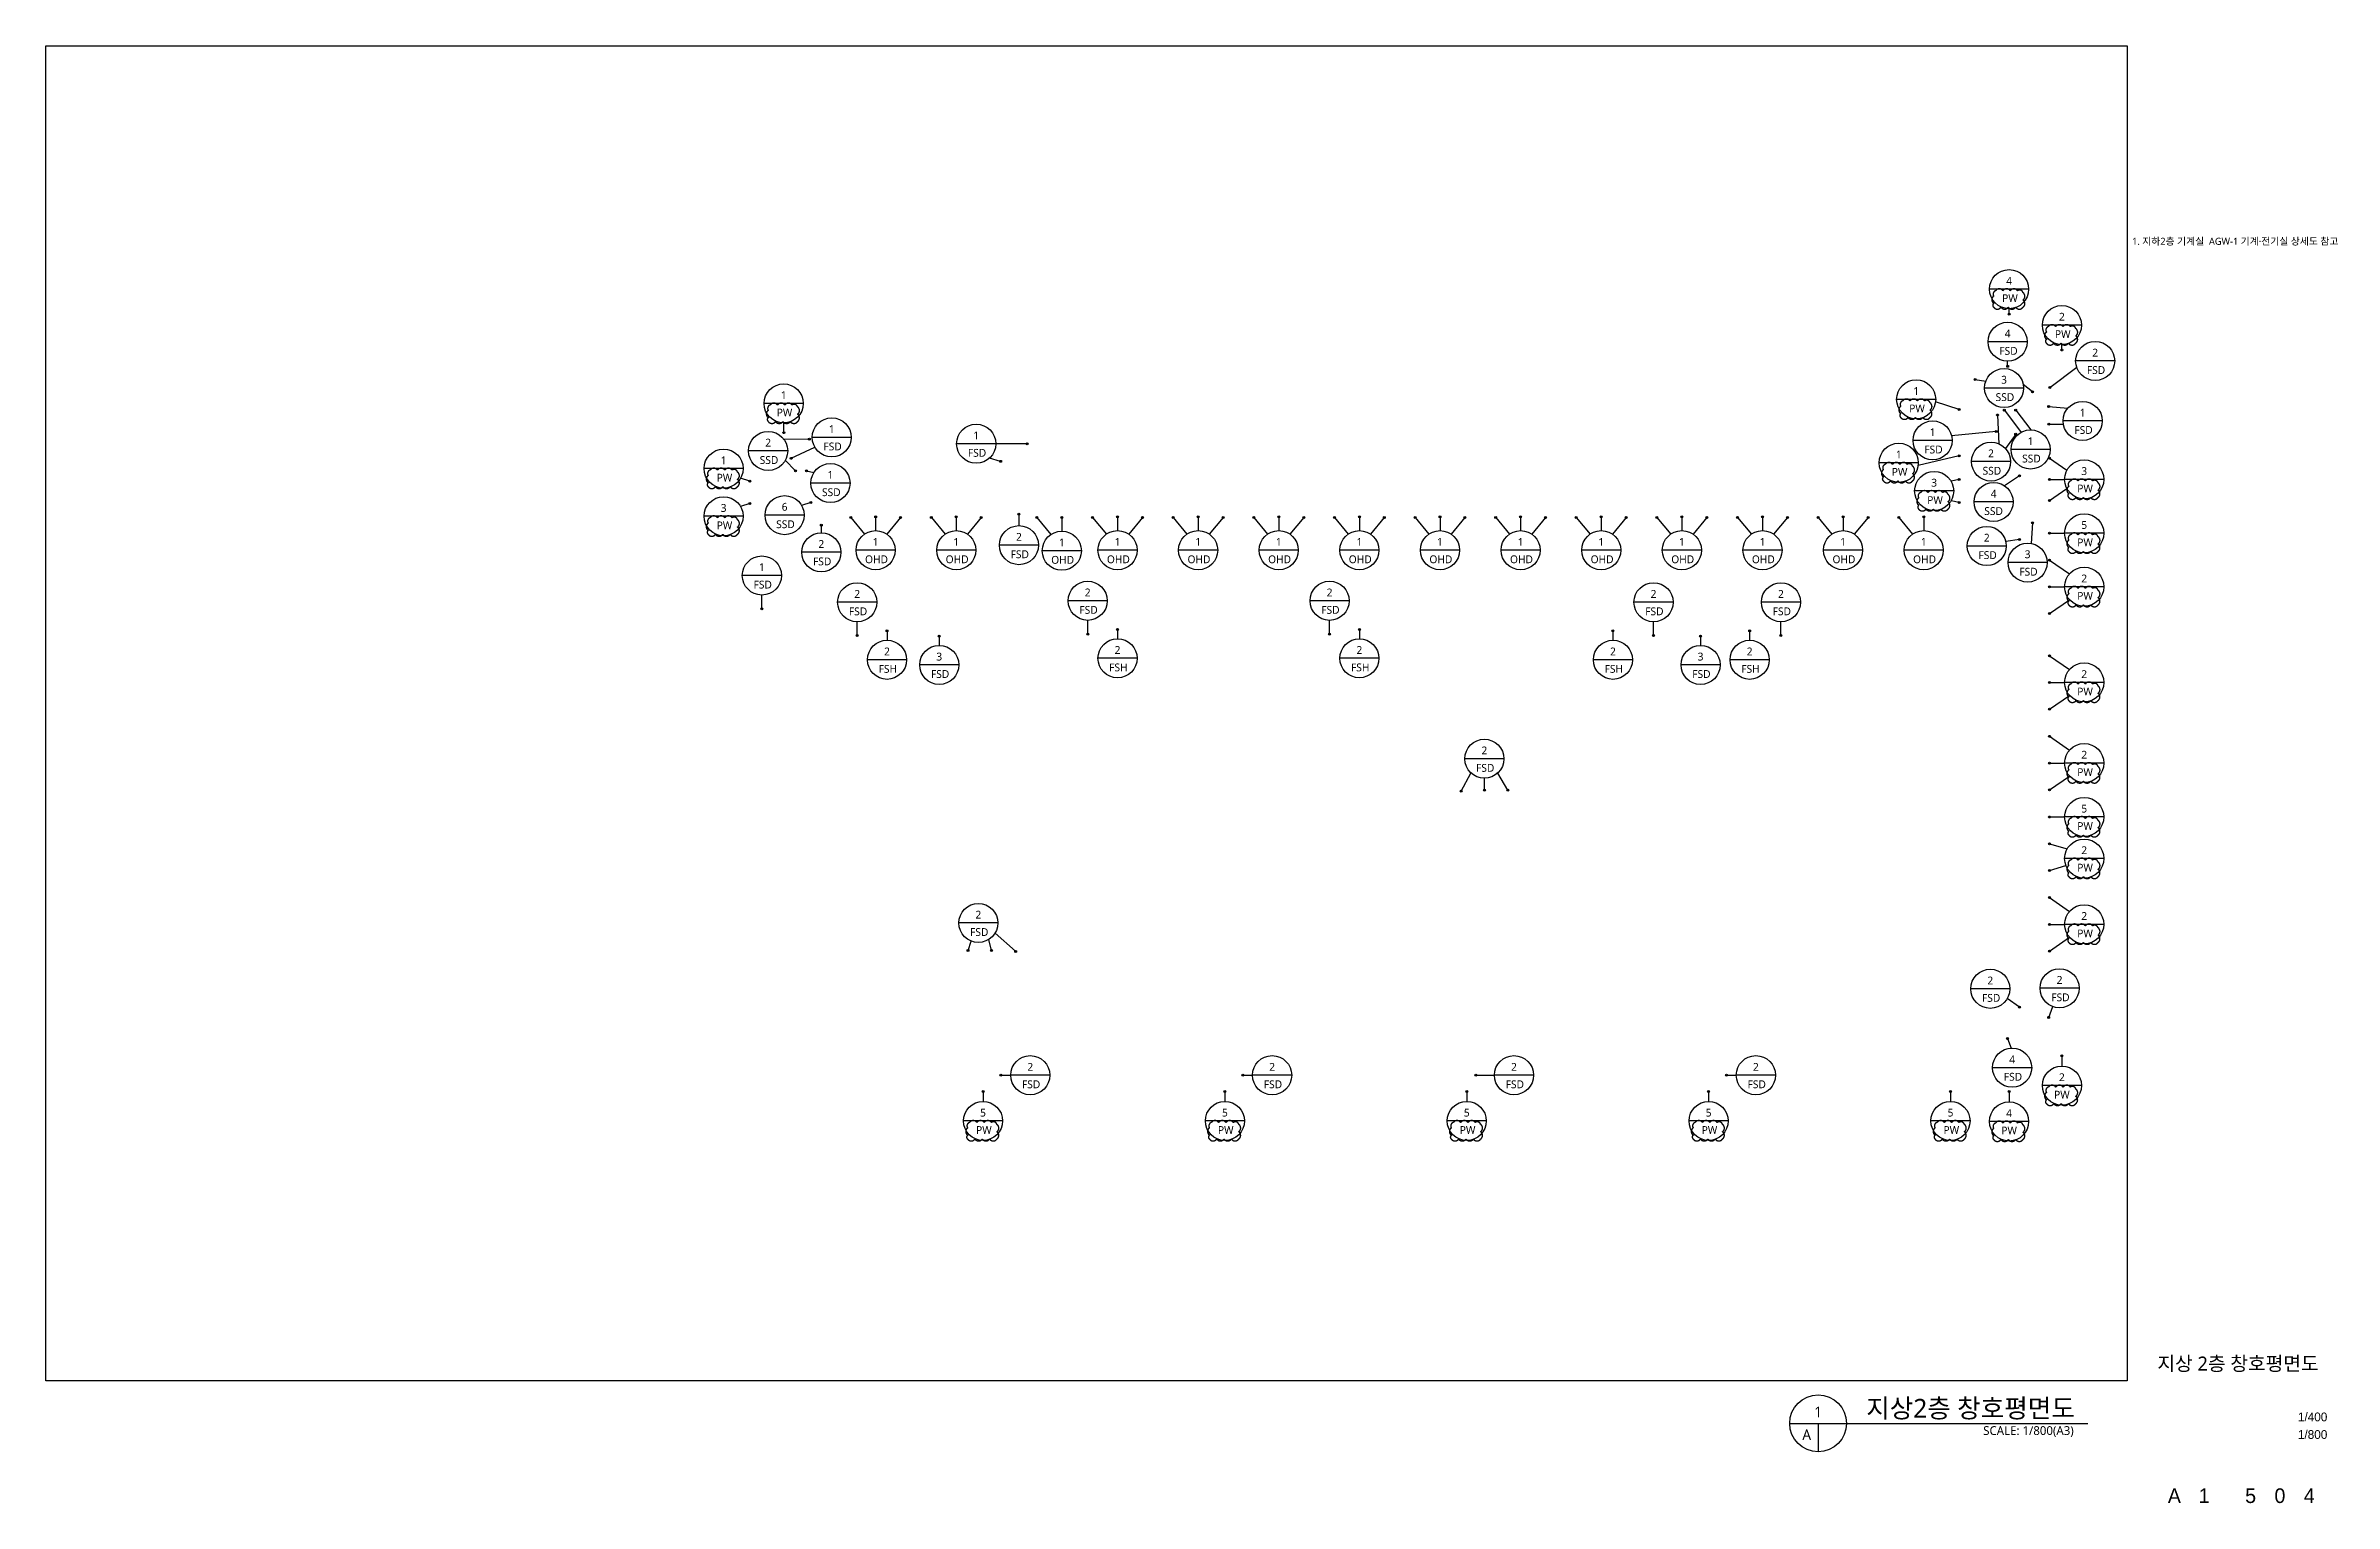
# Model space of a CAD drawing. Header units: millimetres. Extents: x -9539 to 338056, y 7443 to 2082110.
# Drawn here: x 8000 to 320239, y 1159443 to 1358271 of the extents above; entities that cross this region are included whole.
import ezdxf
from ezdxf.enums import TextEntityAlignment as Align

# ---------------------------------------------------------------- set-up
doc = ezdxf.new("R2010")
doc.units = ezdxf.units.MM
doc.header["$LTSCALE"] = 1000
doc.header["$MEASUREMENT"] = 0
doc.linetypes.add('ACAD_ISO03W100', pattern=[30, 12, -18])
doc.layers.get('Defpoints').update_dxf_attribs({"color": 171, "linetype": 'CONTINUOUS'})
for name, color, linetype in [('BOX', 6, 'CONTINUOUS'), ('LED', 7, 'CONTINUOUS'), ('SYM', 7, 'CONTINUOUS'), ('TEXT', 3, 'CONTINUOUS'), ('TEXT-TITLE', 6, 'CONTINUOUS'), ('TEXT-기입', 6, 'CONTINUOUS'), ('txt', 3, 'CONTINUOUS')]:
    doc.layers.add(name, color=color, linetype=linetype)
doc.layers.add('VE변경사항적용-20220616', color=10, linetype='CONTINUOUS', plot=False)
doc.styles.add('CGS', font='cgse', dxfattribs={"bigfont": 'cgs'})
doc.styles.add('나눔바른고딕', font='NanumBarunGothic.ttf')

msp = doc.modelspace()

# ---------------------------------------------------------------- texts
at = {"layer": 'TEXT', "style": '나눔바른고딕'}
msp.add_text('1. 지하2층 기계실  AGW-1 기계·전기실 상세도 참고', height=960, dxfattribs=at).set_placement((292667, 1331600), align=Align.MIDDLE_LEFT)
for s, p in [('1', (249819, 1171891)), ('A', (248267, 1168788))]:
    msp.add_text(s, height=1440, dxfattribs=at).set_placement(p, align=Align.MIDDLE)
msp.add_text('지상2층 창호평면도', height=2560, dxfattribs=at).set_placement((256379, 1171115))
msp.add_text('SCALE: 1/800(A3)', height=1200, dxfattribs=at).set_placement((284693, 1169952), align=Align.TOP_RIGHT)
at = {"layer": 'TEXT-TITLE', "style": '나눔바른고딕'}
msp.add_text('지상 2층 창호평면도', height=1920, dxfattribs=at).set_placement((307107, 1177533), align=Align.CENTER)
at = {"layer": 'TEXT-기입', "style": 'CGS'}
for s, p in [('1/400', (315281, 1170257)), ('1/800', (315281, 1167857))]:
    msp.add_text(s, height=1200, dxfattribs=at).set_placement(p, align=Align.BOTTOM_LEFT)
for s, p in [('A', (298431, 1160472)), ('1', (302481, 1160472)), ('5', (308831, 1160472)), ('0', (312831, 1160472)), ('4', (316831, 1160472))]:
    msp.add_text(s, height=2000, dxfattribs=at).set_placement(p, align=Align.MIDDLE_CENTER)
at = {"layer": 'txt', "style": '나눔바른고딕'}
for s, height, p in [('PW', 1066.7, (275996, 1323828)), ('4', 1067, (275880, 1326203)), ('2', 1067, (283080, 1321303)), ('4', 1067, (275680, 1319025)), ('PW', 1066.7, (283196, 1318928)), ('FSD', 1066.7, (275796, 1316651)), ('FSD', 1066.7, (287740, 1314032)), ('2', 1067, (287623, 1316406)), ('1', 1067, (263199, 1311171)), ('3', 1067, (275191, 1312714)), ('PW', 1066.7, (108796, 1308237)), ('1', 1067, (108680, 1310611)), ('PW', 1066.7, (263316, 1308796)), ('SSD', 1066.7, (275308, 1310340)), ('1', 1067, (285915, 1308229)), ('1', 1067, (115240, 1305984)), ('1', 1067, (134949, 1305112)), ('1', 1067, (265445, 1305567)), ('FSD', 1066.7, (286032, 1305855)), ('1', 1067, (100484, 1301727)), ('SSD', 1066.7, (106678, 1301758)), ('2', 1067, (106561, 1304132)), ('FSD', 1066.7, (115356, 1303609)), ('FSD', 1066.7, (135065, 1302738)), ('1', 1067, (260823, 1302512)), ('FSD', 1066.7, (265561, 1303192)), ('2', 1067, (273412, 1302670)), ('SSD', 1066.7, (278927, 1301957)), ('1', 1067, (278811, 1304331)), ('PW', 1066.7, (100601, 1299353)), ('1', 1067, (115063, 1299743)), ('PW', 1066.7, (260940, 1300138)), ('3', 1067, (265653, 1298667)), ('SSD', 1066.7, (273529, 1300296)), ('3', 1067, (286125, 1300249)), ('6', 1067, (108809, 1295372)), ('SSD', 1066.7, (115180, 1297368)), ('PW', 1066.7, (265770, 1296293)), ('4', 1067, (273765, 1297168)), ('PW', 1066.7, (286242, 1297875)), ('PW', 1066.7, (100601, 1292847)), ('3', 1067, (100484, 1295222)), ('SSD', 1066.7, (108926, 1292997)), ('SSD', 1066.7, (273765, 1294794)), ('5', 1067, (286125, 1292899)), ('2', 1067, (113818, 1290301)), ('1', 1067, (121230, 1290589)), ('1', 1067, (132230, 1290589)), ('2', 1067, (140780, 1291276)), ('1', 1067, (146630, 1290513)), ('1', 1067, (154230, 1290589)), ('1', 1067, (165230, 1290589)), ('1', 1067, (176230, 1290589)), ('1', 1067, (187230, 1290589)), ('1', 1067, (198230, 1290589)), ('1', 1067, (209230, 1290589)), ('1', 1067, (220230, 1290589)), ('1', 1067, (231230, 1290589)), ('1', 1067, (242230, 1290589)), ('1', 1067, (253230, 1290589)), ('1', 1067, (264230, 1290589)), ('2', 1067, (272832, 1291161)), ('PW', 1066.7, (286242, 1290525)), ('1', 1067, (105705, 1287140)), ('FSD', 1066.7, (113934, 1287926)), ('OHD', 1066.7, (121346, 1288215)), ('OHD', 1066.7, (132346, 1288215)), ('FSD', 1066.7, (140896, 1288902)), ('OHD', 1066.7, (146746, 1288139)), ('OHD', 1066.7, (154346, 1288215)), ('OHD', 1066.7, (165346, 1288215)), ('OHD', 1066.7, (176346, 1288215)), ('OHD', 1066.7, (187346, 1288215)), ('OHD', 1066.7, (198346, 1288215)), ('OHD', 1066.7, (209346, 1288215)), ('OHD', 1066.7, (220346, 1288215)), ('OHD', 1066.7, (231346, 1288215)), ('OHD', 1066.7, (242346, 1288215)), ('OHD', 1066.7, (253346, 1288215)), ('OHD', 1066.7, (264346, 1288215)), ('FSD', 1066.7, (272948, 1288787)), ('FSD', 1066.7, (278521, 1286523)), ('3', 1067, (278404, 1288898)), ('FSD', 1066.7, (105821, 1284765)), ('2', 1067, (118713, 1283490)), ('2', 1067, (150163, 1283690)), ('2', 1067, (183163, 1283690)), ('2', 1067, (227363, 1283490)), ('2', 1067, (244748, 1283490)), ('PW', 1066.7, (286242, 1283225)), ('2', 1067, (286125, 1285599)), ('FSD', 1066.7, (118829, 1281115)), ('FSD', 1066.7, (150279, 1281315)), ('FSD', 1066.7, (183279, 1281315)), ('FSD', 1066.7, (227479, 1281115)), ('FSD', 1066.7, (244864, 1281115)), ('2', 1067, (122780, 1275640)), ('3', 1067, (129905, 1274940)), ('FSH', 1066.7, (154346, 1273466)), ('2', 1067, (154230, 1275840)), ('FSH', 1066.7, (187346, 1273466)), ('2', 1067, (187230, 1275840)), ('2', 1067, (221830, 1275640)), ('3', 1067, (233780, 1274940)), ('2', 1067, (240480, 1275640)), ('FSH', 1066.7, (122896, 1273266)), ('FSD', 1066.7, (130021, 1272566)), ('FSH', 1066.7, (221946, 1273266)), ('FSD', 1066.7, (233896, 1272566)), ('FSH', 1066.7, (240596, 1273266)), ('2', 1067, (286125, 1272549)), ('PW', 1066.7, (286242, 1270175)), ('2', 1067, (204280, 1262138)), ('2', 1067, (286125, 1261549)), ('FSD', 1066.7, (204396, 1259763)), ('PW', 1066.7, (286242, 1259175)), ('PW', 1066.7, (286242, 1251825)), ('5', 1067, (286125, 1254199)), ('2', 1067, (286125, 1248524)), ('PW', 1066.7, (286242, 1246150)), ('2', 1067, (135243, 1239736)), ('2', 1067, (286125, 1239549)), ('FSD', 1066.7, (135360, 1237362)), ('PW', 1066.7, (286242, 1237175)), ('2', 1067, (273310, 1230755)), ('2', 1067, (282764, 1230829)), ('FSD', 1066.7, (273426, 1228381)), ('FSD', 1066.7, (282881, 1228455)), ('2', 1067, (142326, 1218967)), ('2', 1067, (175326, 1218967)), ('2', 1067, (208326, 1218967)), ('2', 1067, (241326, 1218967)), ('FSD', 1066.7, (276408, 1217621)), ('4', 1067, (276292, 1219995)), ('2', 1067, (283080, 1217557)), ('FSD', 1066.7, (142442, 1216593)), ('FSD', 1066.7, (175442, 1216593)), ('FSD', 1066.7, (208442, 1216593)), ('FSD', 1066.7, (241442, 1216593)), ('PW', 1066.7, (283080, 1215183)), ('5', 1067, (135880, 1212729)), ('5', 1067, (168880, 1212729)), ('5', 1067, (201880, 1212729)), ('5', 1067, (234880, 1212729)), ('5', 1067, (267880, 1212729)), ('4', 1067, (275880, 1212657)), ('PW', 1066.7, (135996, 1210355)), ('PW', 1066.7, (168996, 1210355)), ('PW', 1066.7, (201996, 1210355)), ('PW', 1066.7, (234996, 1210355)), ('PW', 1066.7, (267996, 1210355)), ('PW', 1066.7, (275880, 1210283))]:
    msp.add_text(s, height=height, dxfattribs=at).set_placement(p, align=Align.MIDDLE_CENTER)

# ---------------------------------------------------------------- hatches: boundary and pattern name
at = {"layer": 'LED'}
h = msp.add_hatch(color=256, dxfattribs=at)
h.dxf.hatch_style = 1
edge = h.paths.add_edge_path()
edge.add_arc((275880, 1321671), 133, 0, 360)
h = msp.add_hatch(color=256, dxfattribs=at)
h.dxf.hatch_style = 1
edge = h.paths.add_edge_path()
edge.add_arc((275680, 1314541), 133, 0, 360)
h = msp.add_hatch(color=256, dxfattribs=at)
h.dxf.hatch_style = 1
edge = h.paths.add_edge_path()
edge.add_arc((283080, 1316771), 133, 0, 360)
h = msp.add_hatch(color=256, dxfattribs=at)
h.dxf.hatch_style = 1
edge = h.paths.add_edge_path()
edge.add_arc((271255, 1312741), 133, 0, 360)
h = msp.add_hatch(color=256, dxfattribs=at)
h.dxf.hatch_style = 1
edge = h.paths.add_edge_path()
edge.add_arc((281426, 1311668), 133, 0, 360)
h = msp.add_hatch(color=256, dxfattribs=at)
h.dxf.hatch_style = 1
edge = h.paths.add_edge_path()
edge.add_arc((269051, 1308668), 133, 0, 360)
h = msp.add_hatch(color=256, dxfattribs=at)
h.dxf.hatch_style = 1
edge = h.paths.add_edge_path()
edge.add_arc((275226, 1308548), 133, 0, 360)
h = msp.add_hatch(color=256, dxfattribs=at)
h.dxf.hatch_style = 1
edge = h.paths.add_edge_path()
edge.add_arc((276776, 1308548), 133, 0, 360)
h = msp.add_hatch(color=256, dxfattribs=at)
h.dxf.hatch_style = 1
edge = h.paths.add_edge_path()
edge.add_arc((279080, 1311046), 133, 0, 360)
h = msp.add_hatch(color=256, dxfattribs=at)
h.dxf.hatch_style = 1
edge = h.paths.add_edge_path()
edge.add_arc((281276, 1309043), 133, 0, 360)
h = msp.add_hatch(color=256, dxfattribs=at)
h.dxf.hatch_style = 1
edge = h.paths.add_edge_path()
edge.add_arc((108684, 1305488), 133, 0, 360)
h = msp.add_hatch(color=256, dxfattribs=at)
h.dxf.hatch_style = 1
edge = h.paths.add_edge_path()
edge.add_arc((274126, 1305643), 133, 0, 360)
h = msp.add_hatch(color=256, dxfattribs=at)
h.dxf.hatch_style = 1
edge = h.paths.add_edge_path()
edge.add_arc((274276, 1307898), 133, 0, 360)
h = msp.add_hatch(color=256, dxfattribs=at)
h.dxf.hatch_style = 1
edge = h.paths.add_edge_path()
edge.add_arc((276776, 1305268), 133, 0, 360)
h = msp.add_hatch(color=256, dxfattribs=at)
h.dxf.hatch_style = 1
edge = h.paths.add_edge_path()
edge.add_arc((281280, 1306641), 133, 0, 360)
h = msp.add_hatch(color=256, dxfattribs=at)
h.dxf.hatch_style = 1
edge = h.paths.add_edge_path()
edge.add_arc((109721, 1301989), 133, 0, 360)
h = msp.add_hatch(color=256, dxfattribs=at)
h.dxf.hatch_style = 1
edge = h.paths.add_edge_path()
edge.add_arc((112184, 1304614), 133, 0, 360)
h = msp.add_hatch(color=256, dxfattribs=at)
h.dxf.hatch_style = 1
edge = h.paths.add_edge_path()
edge.add_arc((141884, 1303981), 133, 0, 360)
h = msp.add_hatch(color=256, dxfattribs=at)
h.dxf.hatch_style = 1
edge = h.paths.add_edge_path()
edge.add_arc((269051, 1302318), 133, 0, 360)
h = msp.add_hatch(color=256, dxfattribs=at)
h.dxf.hatch_style = 1
edge = h.paths.add_edge_path()
edge.add_arc((281401, 1302014), 133, 0, 360)
h = msp.add_hatch(color=256, dxfattribs=at)
h.dxf.hatch_style = 1
edge = h.paths.add_edge_path()
edge.add_arc((104059, 1298868), 133, 0, 360)
h = msp.add_hatch(color=256, dxfattribs=at)
h.dxf.hatch_style = 1
edge = h.paths.add_edge_path()
edge.add_arc((110279, 1300289), 133, 0, 360)
h = msp.add_hatch(color=256, dxfattribs=at)
h.dxf.hatch_style = 1
edge = h.paths.add_edge_path()
edge.add_arc((111784, 1300289), 133, 0, 360)
h = msp.add_hatch(color=256, dxfattribs=at)
h.dxf.hatch_style = 1
edge = h.paths.add_edge_path()
edge.add_arc((138284, 1301581), 133, 0, 360)
h = msp.add_hatch(color=256, dxfattribs=at)
h.dxf.hatch_style = 1
edge = h.paths.add_edge_path()
edge.add_arc((269051, 1299118), 133, 0, 360)
h = msp.add_hatch(color=256, dxfattribs=at)
h.dxf.hatch_style = 1
edge = h.paths.add_edge_path()
edge.add_arc((277310, 1299615), 133, 0, 360)
h = msp.add_hatch(color=256, dxfattribs=at)
h.dxf.hatch_style = 1
edge = h.paths.add_edge_path()
edge.add_arc((281403, 1299112), 133, 0, 360)
h = msp.add_hatch(color=256, dxfattribs=at)
h.dxf.hatch_style = 1
edge = h.paths.add_edge_path()
edge.add_arc((104059, 1295814), 133, 0, 360)
h = msp.add_hatch(color=256, dxfattribs=at)
h.dxf.hatch_style = 1
edge = h.paths.add_edge_path()
edge.add_arc((112384, 1295964), 133, 0, 360)
h = msp.add_hatch(color=256, dxfattribs=at)
h.dxf.hatch_style = 1
edge = h.paths.add_edge_path()
edge.add_arc((269051, 1295949), 133, 0, 360)
h = msp.add_hatch(color=256, dxfattribs=at)
h.dxf.hatch_style = 1
edge = h.paths.add_edge_path()
edge.add_arc((281401, 1296218), 133, 0, 360)
h = msp.add_hatch(color=256, dxfattribs=at)
h.dxf.hatch_style = 1
edge = h.paths.add_edge_path()
edge.add_arc((113817, 1292861), 133, 0, 360)
h = msp.add_hatch(color=256, dxfattribs=at)
h.dxf.hatch_style = 1
edge = h.paths.add_edge_path()
edge.add_arc((117827, 1293924), 133, 0, 360)
h = msp.add_hatch(color=256, dxfattribs=at)
h.dxf.hatch_style = 1
edge = h.paths.add_edge_path()
edge.add_arc((121231, 1294001), 133, 0, 360)
h = msp.add_hatch(color=256, dxfattribs=at)
h.dxf.hatch_style = 1
edge = h.paths.add_edge_path()
edge.add_arc((124633, 1293924), 133, 0, 360)
h = msp.add_hatch(color=256, dxfattribs=at)
h.dxf.hatch_style = 1
edge = h.paths.add_edge_path()
edge.add_arc((128827, 1293924), 133, 0, 360)
h = msp.add_hatch(color=256, dxfattribs=at)
h.dxf.hatch_style = 1
edge = h.paths.add_edge_path()
edge.add_arc((132231, 1294001), 133, 0, 360)
h = msp.add_hatch(color=256, dxfattribs=at)
h.dxf.hatch_style = 1
edge = h.paths.add_edge_path()
edge.add_arc((135633, 1293924), 133, 0, 360)
h = msp.add_hatch(color=256, dxfattribs=at)
h.dxf.hatch_style = 1
edge = h.paths.add_edge_path()
edge.add_arc((140782, 1294370), 133, 0, 360)
h = msp.add_hatch(color=256, dxfattribs=at)
h.dxf.hatch_style = 1
edge = h.paths.add_edge_path()
edge.add_arc((143227, 1293924), 133, 0, 360)
h = msp.add_hatch(color=256, dxfattribs=at)
h.dxf.hatch_style = 1
edge = h.paths.add_edge_path()
edge.add_arc((146631, 1293925), 133, 0, 360)
h = msp.add_hatch(color=256, dxfattribs=at)
h.dxf.hatch_style = 1
edge = h.paths.add_edge_path()
edge.add_arc((150827, 1293924), 133, 0, 360)
h = msp.add_hatch(color=256, dxfattribs=at)
h.dxf.hatch_style = 1
edge = h.paths.add_edge_path()
edge.add_arc((154231, 1294001), 133, 0, 360)
h = msp.add_hatch(color=256, dxfattribs=at)
h.dxf.hatch_style = 1
edge = h.paths.add_edge_path()
edge.add_arc((157633, 1293924), 133, 0, 360)
h = msp.add_hatch(color=256, dxfattribs=at)
h.dxf.hatch_style = 1
edge = h.paths.add_edge_path()
edge.add_arc((161827, 1293924), 133, 0, 360)
h = msp.add_hatch(color=256, dxfattribs=at)
h.dxf.hatch_style = 1
edge = h.paths.add_edge_path()
edge.add_arc((165231, 1294001), 133, 0, 360)
h = msp.add_hatch(color=256, dxfattribs=at)
h.dxf.hatch_style = 1
edge = h.paths.add_edge_path()
edge.add_arc((168633, 1293924), 133, 0, 360)
h = msp.add_hatch(color=256, dxfattribs=at)
h.dxf.hatch_style = 1
edge = h.paths.add_edge_path()
edge.add_arc((172827, 1293924), 133, 0, 360)
h = msp.add_hatch(color=256, dxfattribs=at)
h.dxf.hatch_style = 1
edge = h.paths.add_edge_path()
edge.add_arc((176231, 1294001), 133, 0, 360)
h = msp.add_hatch(color=256, dxfattribs=at)
h.dxf.hatch_style = 1
edge = h.paths.add_edge_path()
edge.add_arc((179633, 1293924), 133, 0, 360)
h = msp.add_hatch(color=256, dxfattribs=at)
h.dxf.hatch_style = 1
edge = h.paths.add_edge_path()
edge.add_arc((183827, 1293924), 133, 0, 360)
h = msp.add_hatch(color=256, dxfattribs=at)
h.dxf.hatch_style = 1
edge = h.paths.add_edge_path()
edge.add_arc((187231, 1294001), 133, 0, 360)
h = msp.add_hatch(color=256, dxfattribs=at)
h.dxf.hatch_style = 1
edge = h.paths.add_edge_path()
edge.add_arc((190633, 1293924), 133, 0, 360)
h = msp.add_hatch(color=256, dxfattribs=at)
h.dxf.hatch_style = 1
edge = h.paths.add_edge_path()
edge.add_arc((194827, 1293924), 133, 0, 360)
h = msp.add_hatch(color=256, dxfattribs=at)
h.dxf.hatch_style = 1
edge = h.paths.add_edge_path()
edge.add_arc((198231, 1294001), 133, 0, 360)
h = msp.add_hatch(color=256, dxfattribs=at)
h.dxf.hatch_style = 1
edge = h.paths.add_edge_path()
edge.add_arc((201633, 1293924), 133, 0, 360)
h = msp.add_hatch(color=256, dxfattribs=at)
h.dxf.hatch_style = 1
edge = h.paths.add_edge_path()
edge.add_arc((205827, 1293924), 133, 0, 360)
h = msp.add_hatch(color=256, dxfattribs=at)
h.dxf.hatch_style = 1
edge = h.paths.add_edge_path()
edge.add_arc((209231, 1294001), 133, 0, 360)
h = msp.add_hatch(color=256, dxfattribs=at)
h.dxf.hatch_style = 1
edge = h.paths.add_edge_path()
edge.add_arc((212633, 1293924), 133, 0, 360)
h = msp.add_hatch(color=256, dxfattribs=at)
h.dxf.hatch_style = 1
edge = h.paths.add_edge_path()
edge.add_arc((216827, 1293924), 133, 0, 360)
h = msp.add_hatch(color=256, dxfattribs=at)
h.dxf.hatch_style = 1
edge = h.paths.add_edge_path()
edge.add_arc((220231, 1294001), 133, 0, 360)
h = msp.add_hatch(color=256, dxfattribs=at)
h.dxf.hatch_style = 1
edge = h.paths.add_edge_path()
edge.add_arc((223633, 1293924), 133, 0, 360)
h = msp.add_hatch(color=256, dxfattribs=at)
h.dxf.hatch_style = 1
edge = h.paths.add_edge_path()
edge.add_arc((227827, 1293924), 133, 0, 360)
h = msp.add_hatch(color=256, dxfattribs=at)
h.dxf.hatch_style = 1
edge = h.paths.add_edge_path()
edge.add_arc((231231, 1294001), 133, 0, 360)
h = msp.add_hatch(color=256, dxfattribs=at)
h.dxf.hatch_style = 1
edge = h.paths.add_edge_path()
edge.add_arc((234633, 1293924), 133, 0, 360)
h = msp.add_hatch(color=256, dxfattribs=at)
h.dxf.hatch_style = 1
edge = h.paths.add_edge_path()
edge.add_arc((238827, 1293924), 133, 0, 360)
h = msp.add_hatch(color=256, dxfattribs=at)
h.dxf.hatch_style = 1
edge = h.paths.add_edge_path()
edge.add_arc((242231, 1294001), 133, 0, 360)
h = msp.add_hatch(color=256, dxfattribs=at)
h.dxf.hatch_style = 1
edge = h.paths.add_edge_path()
edge.add_arc((245633, 1293924), 133, 0, 360)
h = msp.add_hatch(color=256, dxfattribs=at)
h.dxf.hatch_style = 1
edge = h.paths.add_edge_path()
edge.add_arc((249827, 1293924), 133, 0, 360)
h = msp.add_hatch(color=256, dxfattribs=at)
h.dxf.hatch_style = 1
edge = h.paths.add_edge_path()
edge.add_arc((253231, 1294001), 133, 0, 360)
h = msp.add_hatch(color=256, dxfattribs=at)
h.dxf.hatch_style = 1
edge = h.paths.add_edge_path()
edge.add_arc((256633, 1293924), 133, 0, 360)
h = msp.add_hatch(color=256, dxfattribs=at)
h.dxf.hatch_style = 1
edge = h.paths.add_edge_path()
edge.add_arc((260827, 1293924), 133, 0, 360)
h = msp.add_hatch(color=256, dxfattribs=at)
h.dxf.hatch_style = 1
edge = h.paths.add_edge_path()
edge.add_arc((264231, 1294001), 133, 0, 360)
h = msp.add_hatch(color=256, dxfattribs=at)
h.dxf.hatch_style = 1
edge = h.paths.add_edge_path()
edge.add_arc((279078, 1293187), 133, 0, 360)
h = msp.add_hatch(color=256, dxfattribs=at)
h.dxf.hatch_style = 1
edge = h.paths.add_edge_path()
edge.add_arc((277310, 1290915), 133, 0, 360)
h = msp.add_hatch(color=256, dxfattribs=at)
h.dxf.hatch_style = 1
edge = h.paths.add_edge_path()
edge.add_arc((281403, 1291762), 133, 0, 360)
h = msp.add_hatch(color=256, dxfattribs=at)
h.dxf.hatch_style = 1
edge = h.paths.add_edge_path()
edge.add_arc((281401, 1288114), 133, 0, 360)
h = msp.add_hatch(color=256, dxfattribs=at)
h.dxf.hatch_style = 1
edge = h.paths.add_edge_path()
edge.add_arc((281403, 1284462), 133, 0, 360)
h = msp.add_hatch(color=256, dxfattribs=at)
h.dxf.hatch_style = 1
edge = h.paths.add_edge_path()
edge.add_arc((105706, 1281461), 133, 0, 360)
h = msp.add_hatch(color=256, dxfattribs=at)
h.dxf.hatch_style = 1
edge = h.paths.add_edge_path()
edge.add_arc((281401, 1280818), 133, 0, 360)
h = msp.add_hatch(color=256, dxfattribs=at)
h.dxf.hatch_style = 1
edge = h.paths.add_edge_path()
edge.add_arc((118713, 1277811), 133, 0, 360)
h = msp.add_hatch(color=256, dxfattribs=at)
h.dxf.hatch_style = 1
edge = h.paths.add_edge_path()
edge.add_arc((122778, 1278445), 133, 0, 360)
h = msp.add_hatch(color=256, dxfattribs=at)
h.dxf.hatch_style = 1
edge = h.paths.add_edge_path()
edge.add_arc((129903, 1277745), 133, 0, 360)
h = msp.add_hatch(color=256, dxfattribs=at)
h.dxf.hatch_style = 1
edge = h.paths.add_edge_path()
edge.add_arc((150163, 1278011), 133, 0, 360)
h = msp.add_hatch(color=256, dxfattribs=at)
h.dxf.hatch_style = 1
edge = h.paths.add_edge_path()
edge.add_arc((154228, 1278645), 133, 0, 360)
h = msp.add_hatch(color=256, dxfattribs=at)
h.dxf.hatch_style = 1
edge = h.paths.add_edge_path()
edge.add_arc((183163, 1278011), 133, 0, 360)
h = msp.add_hatch(color=256, dxfattribs=at)
h.dxf.hatch_style = 1
edge = h.paths.add_edge_path()
edge.add_arc((187228, 1278645), 133, 0, 360)
h = msp.add_hatch(color=256, dxfattribs=at)
h.dxf.hatch_style = 1
edge = h.paths.add_edge_path()
edge.add_arc((221828, 1278445), 133, 0, 360)
h = msp.add_hatch(color=256, dxfattribs=at)
h.dxf.hatch_style = 1
edge = h.paths.add_edge_path()
edge.add_arc((227363, 1277811), 133, 0, 360)
h = msp.add_hatch(color=256, dxfattribs=at)
h.dxf.hatch_style = 1
edge = h.paths.add_edge_path()
edge.add_arc((233778, 1277745), 133, 0, 360)
h = msp.add_hatch(color=256, dxfattribs=at)
h.dxf.hatch_style = 1
edge = h.paths.add_edge_path()
edge.add_arc((240478, 1278445), 133, 0, 360)
h = msp.add_hatch(color=256, dxfattribs=at)
h.dxf.hatch_style = 1
edge = h.paths.add_edge_path()
edge.add_arc((244748, 1277811), 133, 0, 360)
h = msp.add_hatch(color=256, dxfattribs=at)
h.dxf.hatch_style = 1
edge = h.paths.add_edge_path()
edge.add_arc((281401, 1275064), 133, 0, 360)
h = msp.add_hatch(color=256, dxfattribs=at)
h.dxf.hatch_style = 1
edge = h.paths.add_edge_path()
edge.add_arc((281403, 1271412), 133, 0, 360)
h = msp.add_hatch(color=256, dxfattribs=at)
h.dxf.hatch_style = 1
edge = h.paths.add_edge_path()
edge.add_arc((281401, 1267768), 133, 0, 360)
h = msp.add_hatch(color=256, dxfattribs=at)
h.dxf.hatch_style = 1
edge = h.paths.add_edge_path()
edge.add_arc((281401, 1264064), 133, 0, 360)
h = msp.add_hatch(color=256, dxfattribs=at)
h.dxf.hatch_style = 1
edge = h.paths.add_edge_path()
edge.add_arc((281403, 1260412), 133, 0, 360)
h = msp.add_hatch(color=256, dxfattribs=at)
h.dxf.hatch_style = 1
edge = h.paths.add_edge_path()
edge.add_arc((201126, 1256586), 133, 0, 360)
h = msp.add_hatch(color=256, dxfattribs=at)
h.dxf.hatch_style = 1
edge = h.paths.add_edge_path()
edge.add_arc((204284, 1256718), 133, 0, 360)
h = msp.add_hatch(color=256, dxfattribs=at)
h.dxf.hatch_style = 1
edge = h.paths.add_edge_path()
edge.add_arc((207484, 1256718), 133, 0, 360)
h = msp.add_hatch(color=256, dxfattribs=at)
h.dxf.hatch_style = 1
edge = h.paths.add_edge_path()
edge.add_arc((281401, 1256768), 133, 0, 360)
h = msp.add_hatch(color=256, dxfattribs=at)
h.dxf.hatch_style = 1
edge = h.paths.add_edge_path()
edge.add_arc((281403, 1253062), 133, 0, 360)
h = msp.add_hatch(color=256, dxfattribs=at)
h.dxf.hatch_style = 1
edge = h.paths.add_edge_path()
edge.add_arc((281403, 1249412), 133, 0, 360)
h = msp.add_hatch(color=256, dxfattribs=at)
h.dxf.hatch_style = 1
edge = h.paths.add_edge_path()
edge.add_arc((281401, 1245768), 133, 0, 360)
h = msp.add_hatch(color=256, dxfattribs=at)
h.dxf.hatch_style = 1
edge = h.paths.add_edge_path()
edge.add_arc((281401, 1242064), 133, 0, 360)
h = msp.add_hatch(color=256, dxfattribs=at)
h.dxf.hatch_style = 1
edge = h.paths.add_edge_path()
edge.add_arc((281403, 1238412), 133, 0, 360)
h = msp.add_hatch(color=256, dxfattribs=at)
h.dxf.hatch_style = 1
edge = h.paths.add_edge_path()
edge.add_arc((133831, 1234861), 133, 0, 360)
h = msp.add_hatch(color=256, dxfattribs=at)
h.dxf.hatch_style = 1
edge = h.paths.add_edge_path()
edge.add_arc((137031, 1234861), 133, 0, 360)
h = msp.add_hatch(color=256, dxfattribs=at)
h.dxf.hatch_style = 1
edge = h.paths.add_edge_path()
edge.add_arc((140331, 1234729), 133, 0, 360)
h = msp.add_hatch(color=256, dxfattribs=at)
h.dxf.hatch_style = 1
edge = h.paths.add_edge_path()
edge.add_arc((281401, 1234768), 133, 0, 360)
h = msp.add_hatch(color=256, dxfattribs=at)
h.dxf.hatch_style = 1
edge = h.paths.add_edge_path()
edge.add_arc((277309, 1227118), 133, 0, 360)
h = msp.add_hatch(color=256, dxfattribs=at)
h.dxf.hatch_style = 1
edge = h.paths.add_edge_path()
edge.add_arc((281276, 1225718), 133, 0, 360)
h = msp.add_hatch(color=256, dxfattribs=at)
h.dxf.hatch_style = 1
edge = h.paths.add_edge_path()
edge.add_arc((275677, 1222850), 133, 0, 360)
h = msp.add_hatch(color=256, dxfattribs=at)
h.dxf.hatch_style = 1
edge = h.paths.add_edge_path()
edge.add_arc((138326, 1217836), 133, 0, 360)
h = msp.add_hatch(color=256, dxfattribs=at)
h.dxf.hatch_style = 1
edge = h.paths.add_edge_path()
edge.add_arc((171326, 1217836), 133, 0, 360)
h = msp.add_hatch(color=256, dxfattribs=at)
h.dxf.hatch_style = 1
edge = h.paths.add_edge_path()
edge.add_arc((203126, 1217836), 133, 0, 360)
h = msp.add_hatch(color=256, dxfattribs=at)
h.dxf.hatch_style = 1
edge = h.paths.add_edge_path()
edge.add_arc((237326, 1217836), 133, 0, 360)
h = msp.add_hatch(color=256, dxfattribs=at)
h.dxf.hatch_style = 1
edge = h.paths.add_edge_path()
edge.add_arc((283077, 1220495), 133, 0, 360)
h = msp.add_hatch(color=256, dxfattribs=at)
h.dxf.hatch_style = 1
edge = h.paths.add_edge_path()
edge.add_arc((135882, 1215595), 133, 0, 360)
h = msp.add_hatch(color=256, dxfattribs=at)
h.dxf.hatch_style = 1
edge = h.paths.add_edge_path()
edge.add_arc((168882, 1215595), 133, 0, 360)
h = msp.add_hatch(color=256, dxfattribs=at)
h.dxf.hatch_style = 1
edge = h.paths.add_edge_path()
edge.add_arc((201882, 1215595), 133, 0, 360)
h = msp.add_hatch(color=256, dxfattribs=at)
h.dxf.hatch_style = 1
edge = h.paths.add_edge_path()
edge.add_arc((234882, 1215595), 133, 0, 360)
h = msp.add_hatch(color=256, dxfattribs=at)
h.dxf.hatch_style = 1
edge = h.paths.add_edge_path()
edge.add_arc((267882, 1215595), 133, 0, 360)
h = msp.add_hatch(color=256, dxfattribs=at)
h.dxf.hatch_style = 1
edge = h.paths.add_edge_path()
edge.add_arc((275877, 1215595), 133, 0, 360)

# ---------------------------------------------------------------- linework, layer by layer
at = {"layer": 'BOX'}
for p, q in [((278547, 1325069), (273213, 1325069)), ((278347, 1317892), (273013, 1317892)), ((285747, 1320169), (280413, 1320169)), ((290290, 1315273), (284956, 1315273)), ((277858, 1311581), (272524, 1311581)), ((111347, 1309478), (106013, 1309478)), ((265866, 1310037), (260533, 1310037)), ((288582, 1307096), (283249, 1307096)), ((109228, 1302999), (103895, 1302999)), ((117907, 1304850), (112573, 1304850)), ((137616, 1303979), (132282, 1303979)), ((268112, 1304433), (262778, 1304433)), ((281477, 1303198), (276144, 1303198)), ((103151, 1300594), (97818, 1300594)), ((263490, 1301379), (258157, 1301379)), ((276079, 1301537), (270746, 1301537)), ((288792, 1299116), (283458, 1299116)), ((117730, 1298609), (112397, 1298609)), ((268320, 1297534), (262987, 1297534)), ((276432, 1296035), (271098, 1296035)), ((103151, 1294088), (97818, 1294088)), ((111476, 1294238), (106143, 1294238)), ((143447, 1290143), (138113, 1290143)), ((275498, 1290028), (270165, 1290028)), ((288792, 1291766), (283458, 1291766)), ((116484, 1289167), (111151, 1289167)), ((123897, 1289456), (118563, 1289456)), ((134897, 1289456), (129563, 1289456)), ((149297, 1289380), (143963, 1289380)), ((156897, 1289456), (151563, 1289456)), ((167897, 1289456), (162563, 1289456)), ((178897, 1289456), (173563, 1289456)), ((189897, 1289456), (184563, 1289456)), ((200897, 1289456), (195563, 1289456)), ((211897, 1289456), (206563, 1289456)), ((222897, 1289456), (217563, 1289456)), ((233897, 1289456), (228563, 1289456)), ((244897, 1289456), (239563, 1289456)), ((255897, 1289456), (250563, 1289456)), ((266897, 1289456), (261563, 1289456)), ((281071, 1287764), (275738, 1287764)), ((108372, 1286006), (103038, 1286006)), ((288792, 1284466), (283458, 1284466)), ((121379, 1282356), (116046, 1282356)), ((152829, 1282556), (147496, 1282556)), ((185829, 1282556), (180496, 1282556)), ((230029, 1282356), (224696, 1282356)), ((247414, 1282356), (242081, 1282356)), ((125447, 1274507), (120113, 1274507)), ((156897, 1274707), (151563, 1274707)), ((189897, 1274707), (184563, 1274707)), ((224497, 1274507), (219163, 1274507)), ((243147, 1274507), (237813, 1274507)), ((132572, 1273807), (127238, 1273807)), ((236447, 1273807), (231113, 1273807)), ((288792, 1271416), (283458, 1271416)), ((206947, 1261004), (201613, 1261004)), ((288792, 1260416), (283458, 1260416)), ((288792, 1253066), (283458, 1253066)), ((288792, 1247391), (283458, 1247391)), ((137910, 1238603), (132576, 1238603)), ((288792, 1238416), (283458, 1238416)), ((275976, 1229622), (270643, 1229622)), ((285431, 1229696), (280097, 1229696)), ((144992, 1217834), (139659, 1217834)), ((177992, 1217834), (172659, 1217834)), ((210992, 1217834), (205659, 1217834)), ((243992, 1217834), (238659, 1217834)), ((278958, 1218862), (273625, 1218862)), ((285747, 1216423), (280413, 1216423)), ((138547, 1211595), (133213, 1211595)), ((171547, 1211595), (166213, 1211595)), ((204547, 1211595), (199213, 1211595)), ((237547, 1211595), (232213, 1211595)), ((270547, 1211595), (265213, 1211595)), ((278547, 1211523), (273213, 1211523))]:
    msp.add_line(p, q, dxfattribs=at)
for centre in [(275880, 1325069), (283080, 1320169), (275680, 1317892), (287623, 1315273), (108680, 1309478), (263199, 1310037), (275191, 1311581), (285915, 1307096), (106561, 1302999), (115240, 1304850), (134949, 1303979), (265445, 1304433), (278811, 1303198), (100484, 1300594), (260823, 1301379), (273412, 1301537), (115063, 1298609), (265653, 1297534), (286125, 1299116), (100484, 1294088), (108809, 1294238), (273765, 1296035), (140780, 1290143), (272832, 1290028), (286125, 1291766), (113818, 1289167), (121230, 1289456), (132230, 1289456), (146630, 1289380), (154230, 1289456), (165230, 1289456), (176230, 1289456), (187230, 1289456), (198230, 1289456), (209230, 1289456), (220230, 1289456), (231230, 1289456), (242230, 1289456), (253230, 1289456), (264230, 1289456), (278404, 1287764), (105705, 1286006), (286125, 1284466), (118713, 1282356), (150163, 1282556), (183163, 1282556), (227363, 1282356), (244748, 1282356), (122780, 1274507), (154230, 1274707), (187230, 1274707), (221830, 1274507), (240480, 1274507), (129905, 1273807), (233780, 1273807), (286125, 1271416), (204280, 1261004), (286125, 1260416), (286125, 1253066), (286125, 1247391), (135243, 1238603), (286125, 1238416), (273310, 1229622), (282764, 1229696), (276292, 1218862), (142326, 1217834), (175326, 1217834), (208326, 1217834), (241326, 1217834), (283080, 1216423), (135880, 1211595), (168880, 1211595), (201880, 1211595), (234880, 1211595), (267880, 1211595), (275880, 1211523)]:
    msp.add_circle(centre, 2667, dxfattribs=at)
at = {"layer": 'Defpoints', "ltscale": 10000}
msp.add_lwpolyline([(8000, 1358271), (292000, 1358271), (292000, 1176129), (8000, 1176129)], close=True, dxfattribs=at)
at = {"layer": 'LED'}
for points in [[(275880, 1321666), (275880, 1322403)], [(275680, 1314536), (275680, 1315225)], [(283080, 1316766), (283080, 1317503)], [(271255, 1312741), (272702, 1312536)], [(279080, 1311041), (277813, 1312066)], [(281430, 1311666), (285101, 1314406)], [(269055, 1308666), (265844, 1309692)], [(275230, 1308546), (277524, 1305534)], [(276780, 1308546), (278822, 1305864)], [(281280, 1309041), (283889, 1308829)], [(108680, 1305491), (108680, 1306811)], [(274130, 1305641), (268032, 1305079)], [(274280, 1307896), (274485, 1303978)], [(276780, 1305266), (275392, 1303324)], [(281284, 1306639), (283283, 1306672)], [(112180, 1304616), (108729, 1304552)], [(109725, 1301991), (112922, 1303532)], [(141880, 1303979), (137616, 1303979)], [(269055, 1302316), (263463, 1301000)], [(104055, 1298866), (102797, 1299266)], [(110275, 1300291), (108901, 1301719)], [(111780, 1300291), (112812, 1300038)], [(138280, 1301579), (136751, 1302013)], [(269055, 1299116), (267967, 1298860)], [(277305, 1299616), (275238, 1298258)], [(281405, 1302016), (283774, 1300374)], [(281405, 1299116), (283458, 1299116)], [(104055, 1295816), (102797, 1295416)], [(112380, 1295966), (111122, 1295566)], [(269055, 1295952), (267967, 1296208)], [(281405, 1296216), (283774, 1297858)], [(113818, 1292866), (113818, 1291834)], [(117830, 1293920), (119708, 1291645)], [(121230, 1293996), (121230, 1292122)], [(124630, 1293920), (122753, 1291645)], [(128830, 1293920), (130708, 1291645)], [(132230, 1293996), (132230, 1292122)], [(135630, 1293920), (133753, 1291645)], [(140780, 1294366), (140780, 1292810)], [(143230, 1293920), (145148, 1291597)], [(146630, 1293920), (146630, 1292046)], [(150830, 1293920), (152708, 1291645)], [(154230, 1293996), (154230, 1292122)], [(157630, 1293920), (155753, 1291645)], [(161830, 1293920), (163708, 1291645)], [(165230, 1293996), (165230, 1292122)], [(168630, 1293920), (166753, 1291645)], [(172830, 1293920), (174708, 1291645)], [(176230, 1293996), (176230, 1292122)], [(179630, 1293920), (177753, 1291645)], [(183830, 1293920), (185708, 1291645)], [(187230, 1293996), (187230, 1292122)], [(190630, 1293920), (188753, 1291645)], [(194830, 1293920), (196708, 1291645)], [(198230, 1293996), (198230, 1292122)], [(201630, 1293920), (199753, 1291645)], [(205830, 1293920), (207708, 1291645)], [(209230, 1293996), (209230, 1292122)], [(212630, 1293920), (210753, 1291645)], [(216830, 1293920), (218708, 1291645)], [(220230, 1293996), (220230, 1292122)], [(223630, 1293920), (221753, 1291645)], [(227830, 1293920), (229708, 1291645)], [(231230, 1293996), (231230, 1292122)], [(234630, 1293920), (232753, 1291645)], [(238830, 1293920), (240708, 1291645)], [(242230, 1293996), (242230, 1292122)], [(245630, 1293920), (243753, 1291645)], [(249830, 1293920), (251708, 1291645)], [(253230, 1293996), (253230, 1292122)], [(256630, 1293920), (254753, 1291645)], [(260830, 1293920), (262708, 1291645)], [(264230, 1293996), (264230, 1292122)], [(279080, 1293191), (278868, 1290390)], [(277305, 1290916), (275425, 1290650)], [(281405, 1291766), (283458, 1291766)], [(281405, 1288116), (284125, 1286230)], [(105705, 1281466), (105705, 1283340)], [(281405, 1284466), (283458, 1284466)], [(281405, 1280816), (284125, 1282702)], [(118713, 1277816), (118713, 1279690)], [(122780, 1278441), (122780, 1277174)], [(129905, 1277741), (129905, 1276473)], [(150163, 1278016), (150163, 1279890)], [(154230, 1278641), (154230, 1277374)], [(183163, 1278016), (183163, 1279890)], [(187230, 1278641), (187230, 1277374)], [(221830, 1278441), (221830, 1277174)], [(227363, 1277816), (227363, 1279690)], [(233780, 1277741), (233780, 1276474)], [(240480, 1278441), (240480, 1277174)], [(244748, 1277816), (244748, 1279690)], [(281405, 1275066), (284125, 1273180)], [(281405, 1271416), (283458, 1271416)], [(281405, 1267766), (284125, 1269652)], [(281405, 1264066), (284125, 1262180)], [(201130, 1256584), (202454, 1259061)], [(204280, 1256716), (204280, 1258338)], [(207480, 1256716), (206106, 1259061)], [(281405, 1260416), (283458, 1260416)], [(281405, 1256766), (284125, 1258652)], [(281405, 1253066), (283458, 1253066)], [(281405, 1249416), (283814, 1248721)], [(281405, 1245766), (283628, 1246456)], [(281405, 1242066), (284125, 1240180)], [(140330, 1234734), (137523, 1237219)], [(281405, 1238416), (283458, 1238416)], [(281405, 1234766), (284125, 1236652)], [(133830, 1234866), (134265, 1236122)], [(137030, 1234866), (136682, 1236357)], [(277305, 1227116), (275618, 1228286)], [(281280, 1225716), (281838, 1227195)], [(275680, 1222846), (276146, 1221525)], [(138330, 1217834), (139659, 1217834)], [(171330, 1217834), (172659, 1217834)], [(203130, 1217834), (205659, 1217834)], [(237330, 1217834), (238659, 1217834)], [(283080, 1220491), (283080, 1219090)], [(135880, 1215591), (135880, 1214262)], [(168880, 1215591), (168880, 1214262)], [(201880, 1215591), (201880, 1214262)], [(234880, 1215591), (234880, 1214262)], [(267880, 1215591), (267880, 1214262)], [(275880, 1215591), (275880, 1214190)]]:
    msp.add_lwpolyline(points, dxfattribs=at)
for centre in [(275880, 1321671), (275680, 1314541), (283080, 1316771), (271255, 1312741), (281426, 1311668), (269051, 1308668), (275226, 1308548), (276776, 1308548), (279080, 1311046), (281276, 1309043), (108684, 1305488), (274126, 1305643), (274276, 1307898), (276776, 1305268), (281280, 1306641), (109721, 1301989), (112184, 1304614), (141884, 1303981), (269051, 1302318), (281401, 1302014), (104059, 1298868), (110279, 1300289), (111784, 1300289), (138284, 1301581), (269051, 1299118), (277310, 1299615), (281403, 1299112), (104059, 1295814), (112384, 1295964), (269051, 1295949), (281401, 1296218), (113817, 1292861), (117827, 1293924), (121231, 1294001), (124633, 1293924), (128827, 1293924), (132231, 1294001), (135633, 1293924), (140782, 1294370), (143227, 1293924), (146631, 1293925), (150827, 1293924), (154231, 1294001), (157633, 1293924), (161827, 1293924), (165231, 1294001), (168633, 1293924), (172827, 1293924), (176231, 1294001), (179633, 1293924), (183827, 1293924), (187231, 1294001), (190633, 1293924), (194827, 1293924), (198231, 1294001), (201633, 1293924), (205827, 1293924), (209231, 1294001), (212633, 1293924), (216827, 1293924), (220231, 1294001), (223633, 1293924), (227827, 1293924), (231231, 1294001), (234633, 1293924), (238827, 1293924), (242231, 1294001), (245633, 1293924), (249827, 1293924), (253231, 1294001), (256633, 1293924), (260827, 1293924), (264231, 1294001), (279078, 1293187), (277310, 1290915), (281403, 1291762), (281401, 1288114), (281403, 1284462), (105706, 1281461), (281401, 1280818), (118713, 1277811), (122778, 1278445), (129903, 1277745), (150163, 1278011), (154228, 1278645), (183163, 1278011), (187228, 1278645), (221828, 1278445), (227363, 1277811), (233778, 1277745), (240478, 1278445), (244748, 1277811), (281401, 1275064), (281403, 1271412), (281401, 1267768), (281401, 1264064), (281403, 1260412), (201126, 1256586), (204284, 1256718), (207484, 1256718), (281401, 1256768), (281403, 1253062), (281403, 1249412), (281401, 1245768), (281401, 1242064), (281403, 1238412), (133831, 1234861), (137031, 1234861), (140331, 1234729), (281401, 1234768), (277309, 1227118), (281276, 1225718), (275677, 1222850), (138326, 1217836), (171326, 1217836), (203126, 1217836), (237326, 1217836), (283077, 1220495), (135882, 1215595), (168882, 1215595), (201882, 1215595), (234882, 1215595), (267882, 1215595), (275877, 1215595)]:
    msp.add_circle(centre, 133, dxfattribs=at)
at = {"layer": 'SYM'}
for p, q in [((245940, 1170340), (286627, 1170340)), ((249819, 1170340), (249819, 1166461))]:
    msp.add_line(p, q, dxfattribs=at)
msp.add_circle((249819, 1170340), 3879, dxfattribs=at)
at = {"layer": 'VE변경사항적용-20220616', "linetype": 'ACAD_ISO03W100'}
for points in [[(273772, 1322603, 0.5205671), (274772, 1322603, 0.5205671), (275772, 1322603, 0.5205671), (276772, 1322603, 0.5205671), (277772, 1322603, 0.5205671), (277780, 1323595, 0.5205671), (277780, 1324595, 0.5205671), (277040, 1324855, 0.5205671), (276040, 1324855, 0.5205671), (275040, 1324855, 0.5205671), (274040, 1324855, 0.5205671), (273772, 1324123, 0.5205671), (273772, 1323123, 0.5205671)], [(280972, 1317703, 0.5205671), (281972, 1317703, 0.5205671), (282972, 1317703, 0.5205671), (283972, 1317703, 0.5205671), (284972, 1317703, 0.5205671), (284980, 1318695, 0.5205671), (284980, 1319695, 0.5205671), (284240, 1319955, 0.5205671), (283240, 1319955, 0.5205671), (282240, 1319955, 0.5205671), (281240, 1319955, 0.5205671), (280972, 1319223, 0.5205671), (280972, 1318223, 0.5205671)], [(106572, 1307012, 0.5205671), (107572, 1307012, 0.5205671), (108572, 1307012, 0.5205671), (109572, 1307012, 0.5205671), (110572, 1307012, 0.5205671), (110580, 1308004, 0.5205671), (110580, 1309004, 0.5205671), (109840, 1309264, 0.5205671), (108840, 1309264, 0.5205671), (107840, 1309264, 0.5205671), (106840, 1309264, 0.5205671), (106572, 1308531, 0.5205671), (106572, 1307531, 0.5205671)], [(261091, 1307571, 0.5205671), (262091, 1307571, 0.5205671), (263091, 1307571, 0.5205671), (264091, 1307571, 0.5205671), (265091, 1307571, 0.5205671), (265099, 1308563, 0.5205671), (265099, 1309563, 0.5205671), (264359, 1309823, 0.5205671), (263359, 1309823, 0.5205671), (262359, 1309823, 0.5205671), (261359, 1309823, 0.5205671), (261091, 1309091, 0.5205671), (261091, 1308091, 0.5205671)], [(98376, 1298128, 0.5205671), (99376, 1298128, 0.5205671), (100376, 1298128, 0.5205671), (101376, 1298128, 0.5205671), (102376, 1298128, 0.5205671), (102384, 1299120, 0.5205671), (102384, 1300120, 0.5205671), (101644, 1300379, 0.5205671), (100644, 1300379, 0.5205671), (99644, 1300379, 0.5205671), (98644, 1300379, 0.5205671), (98376, 1299647, 0.5205671), (98376, 1298647, 0.5205671)], [(258715, 1298913, 0.5205671), (259715, 1298913, 0.5205671), (260715, 1298913, 0.5205671), (261715, 1298913, 0.5205671), (262715, 1298913, 0.5205671), (262723, 1299905, 0.5205671), (262723, 1300905, 0.5205671), (261983, 1301164, 0.5205671), (260983, 1301164, 0.5205671), (259983, 1301164, 0.5205671), (258983, 1301164, 0.5205671), (258715, 1300432, 0.5205671), (258715, 1299432, 0.5205671)], [(284017, 1296650, 0.5205671), (285017, 1296650, 0.5205671), (286017, 1296650, 0.5205671), (287017, 1296650, 0.5205671), (288017, 1296650, 0.5205671), (288025, 1297642, 0.5205671), (288025, 1298642, 0.5205671), (287285, 1298902, 0.5205671), (286285, 1298902, 0.5205671), (285285, 1298902, 0.5205671), (284285, 1298902, 0.5205671), (284017, 1298170, 0.5205671), (284017, 1297170, 0.5205671)], [(263545, 1295068, 0.5205671), (264545, 1295068, 0.5205671), (265545, 1295068, 0.5205671), (266545, 1295068, 0.5205671), (267545, 1295068, 0.5205671), (267553, 1296060, 0.5205671), (267553, 1297060, 0.5205671), (266813, 1297319, 0.5205671), (265813, 1297319, 0.5205671), (264813, 1297319, 0.5205671), (263813, 1297319, 0.5205671), (263545, 1296587, 0.5205671), (263545, 1295587, 0.5205671)], [(98376, 1291622, 0.5205671), (99376, 1291622, 0.5205671), (100376, 1291622, 0.5205671), (101376, 1291622, 0.5205671), (102376, 1291622, 0.5205671), (102384, 1292614, 0.5205671), (102384, 1293614, 0.5205671), (101644, 1293874, 0.5205671), (100644, 1293874, 0.5205671), (99644, 1293874, 0.5205671), (98644, 1293874, 0.5205671), (98376, 1293142, 0.5205671), (98376, 1292142, 0.5205671)], [(284017, 1289300, 0.5205671), (285017, 1289300, 0.5205671), (286017, 1289300, 0.5205671), (287017, 1289300, 0.5205671), (288017, 1289300, 0.5205671), (288025, 1290292, 0.5205671), (288025, 1291292, 0.5205671), (287285, 1291552, 0.5205671), (286285, 1291552, 0.5205671), (285285, 1291552, 0.5205671), (284285, 1291552, 0.5205671), (284017, 1290820, 0.5205671), (284017, 1289820, 0.5205671)], [(284017, 1282000, 0.5205671), (285017, 1282000, 0.5205671), (286017, 1282000, 0.5205671), (287017, 1282000, 0.5205671), (288017, 1282000, 0.5205671), (288025, 1282992, 0.5205671), (288025, 1283992, 0.5205671), (287285, 1284252, 0.5205671), (286285, 1284252, 0.5205671), (285285, 1284252, 0.5205671), (284285, 1284252, 0.5205671), (284017, 1283520, 0.5205671), (284017, 1282520, 0.5205671)], [(284017, 1268950, 0.5205671), (285017, 1268950, 0.5205671), (286017, 1268950, 0.5205671), (287017, 1268950, 0.5205671), (288017, 1268950, 0.5205671), (288025, 1269942, 0.5205671), (288025, 1270942, 0.5205671), (287285, 1271202, 0.5205671), (286285, 1271202, 0.5205671), (285285, 1271202, 0.5205671), (284285, 1271202, 0.5205671), (284017, 1270470, 0.5205671), (284017, 1269470, 0.5205671)], [(284017, 1257950, 0.5205671), (285017, 1257950, 0.5205671), (286017, 1257950, 0.5205671), (287017, 1257950, 0.5205671), (288017, 1257950, 0.5205671), (288025, 1258942, 0.5205671), (288025, 1259942, 0.5205671), (287285, 1260202, 0.5205671), (286285, 1260202, 0.5205671), (285285, 1260202, 0.5205671), (284285, 1260202, 0.5205671), (284017, 1259470, 0.5205671), (284017, 1258470, 0.5205671)], [(284017, 1250600, 0.5205671), (285017, 1250600, 0.5205671), (286017, 1250600, 0.5205671), (287017, 1250600, 0.5205671), (288017, 1250600, 0.5205671), (288025, 1251592, 0.5205671), (288025, 1252592, 0.5205671), (287285, 1252852, 0.5205671), (286285, 1252852, 0.5205671), (285285, 1252852, 0.5205671), (284285, 1252852, 0.5205671), (284017, 1252120, 0.5205671), (284017, 1251120, 0.5205671)], [(284017, 1244925, 0.5205671), (285017, 1244925, 0.5205671), (286017, 1244925, 0.5205671), (287017, 1244925, 0.5205671), (288017, 1244925, 0.5205671), (288025, 1245917, 0.5205671), (288025, 1246917, 0.5205671), (287285, 1247176, 0.5205671), (286285, 1247176, 0.5205671), (285285, 1247176, 0.5205671), (284285, 1247176, 0.5205671), (284017, 1246444, 0.5205671), (284017, 1245444, 0.5205671)], [(284017, 1235950, 0.5205671), (285017, 1235950, 0.5205671), (286017, 1235950, 0.5205671), (287017, 1235950, 0.5205671), (288017, 1235950, 0.5205671), (288025, 1236942, 0.5205671), (288025, 1237942, 0.5205671), (287285, 1238202, 0.5205671), (286285, 1238202, 0.5205671), (285285, 1238202, 0.5205671), (284285, 1238202, 0.5205671), (284017, 1237470, 0.5205671), (284017, 1236470, 0.5205671)], [(280972, 1213958, 0.5205671), (281972, 1213958, 0.5205671), (282972, 1213958, 0.5205671), (283972, 1213958, 0.5205671), (284972, 1213958, 0.5205671), (284980, 1214949, 0.5205671), (284980, 1215949, 0.5205671), (284240, 1216209, 0.5205671), (283240, 1216209, 0.5205671), (282240, 1216209, 0.5205671), (281240, 1216209, 0.5205671), (280972, 1215477, 0.5205671), (280972, 1214477, 0.5205671)], [(133772, 1209130, 0.5205671), (134772, 1209130, 0.5205671), (135772, 1209130, 0.5205671), (136772, 1209130, 0.5205671), (137772, 1209130, 0.5205671), (137780, 1210121, 0.5205671), (137780, 1211121, 0.5205671), (137040, 1211381, 0.5205671), (136040, 1211381, 0.5205671), (135040, 1211381, 0.5205671), (134040, 1211381, 0.5205671), (133772, 1210649, 0.5205671), (133772, 1209649, 0.5205671)], [(166772, 1209130, 0.5205671), (167772, 1209130, 0.5205671), (168772, 1209130, 0.5205671), (169772, 1209130, 0.5205671), (170772, 1209130, 0.5205671), (170780, 1210121, 0.5205671), (170780, 1211121, 0.5205671), (170040, 1211381, 0.5205671), (169040, 1211381, 0.5205671), (168040, 1211381, 0.5205671), (167040, 1211381, 0.5205671), (166772, 1210649, 0.5205671), (166772, 1209649, 0.5205671)], [(199772, 1209130, 0.5205671), (200772, 1209130, 0.5205671), (201772, 1209130, 0.5205671), (202772, 1209130, 0.5205671), (203772, 1209130, 0.5205671), (203780, 1210121, 0.5205671), (203780, 1211121, 0.5205671), (203040, 1211381, 0.5205671), (202040, 1211381, 0.5205671), (201040, 1211381, 0.5205671), (200040, 1211381, 0.5205671), (199772, 1210649, 0.5205671), (199772, 1209649, 0.5205671)], [(232772, 1209130, 0.5205671), (233772, 1209130, 0.5205671), (234772, 1209130, 0.5205671), (235772, 1209130, 0.5205671), (236772, 1209130, 0.5205671), (236780, 1210121, 0.5205671), (236780, 1211121, 0.5205671), (236040, 1211381, 0.5205671), (235040, 1211381, 0.5205671), (234040, 1211381, 0.5205671), (233040, 1211381, 0.5205671), (232772, 1210649, 0.5205671), (232772, 1209649, 0.5205671)], [(265772, 1209130, 0.5205671), (266772, 1209130, 0.5205671), (267772, 1209130, 0.5205671), (268772, 1209130, 0.5205671), (269772, 1209130, 0.5205671), (269780, 1210121, 0.5205671), (269780, 1211121, 0.5205671), (269040, 1211381, 0.5205671), (268040, 1211381, 0.5205671), (267040, 1211381, 0.5205671), (266040, 1211381, 0.5205671), (265772, 1210649, 0.5205671), (265772, 1209649, 0.5205671)], [(273772, 1209058, 0.5205671), (274772, 1209058, 0.5205671), (275772, 1209058, 0.5205671), (276772, 1209058, 0.5205671), (277772, 1209058, 0.5205671), (277780, 1210049, 0.5205671), (277780, 1211049, 0.5205671), (277040, 1211309, 0.5205671), (276040, 1211309, 0.5205671), (275040, 1211309, 0.5205671), (274040, 1211309, 0.5205671), (273772, 1210577, 0.5205671), (273772, 1209577, 0.5205671)]]:
    msp.add_lwpolyline(points, format="xyb", close=True, dxfattribs=at)

msp.set_redraw_order([(e.dxf.handle, doc.entitydb.next_handle()) for e in msp.query("TEXT MTEXT ATTDEF DIMENSION ARC_DIMENSION")])  # texts and dimensions are drawn at this point

doc.saveas('drawing.dxf')
